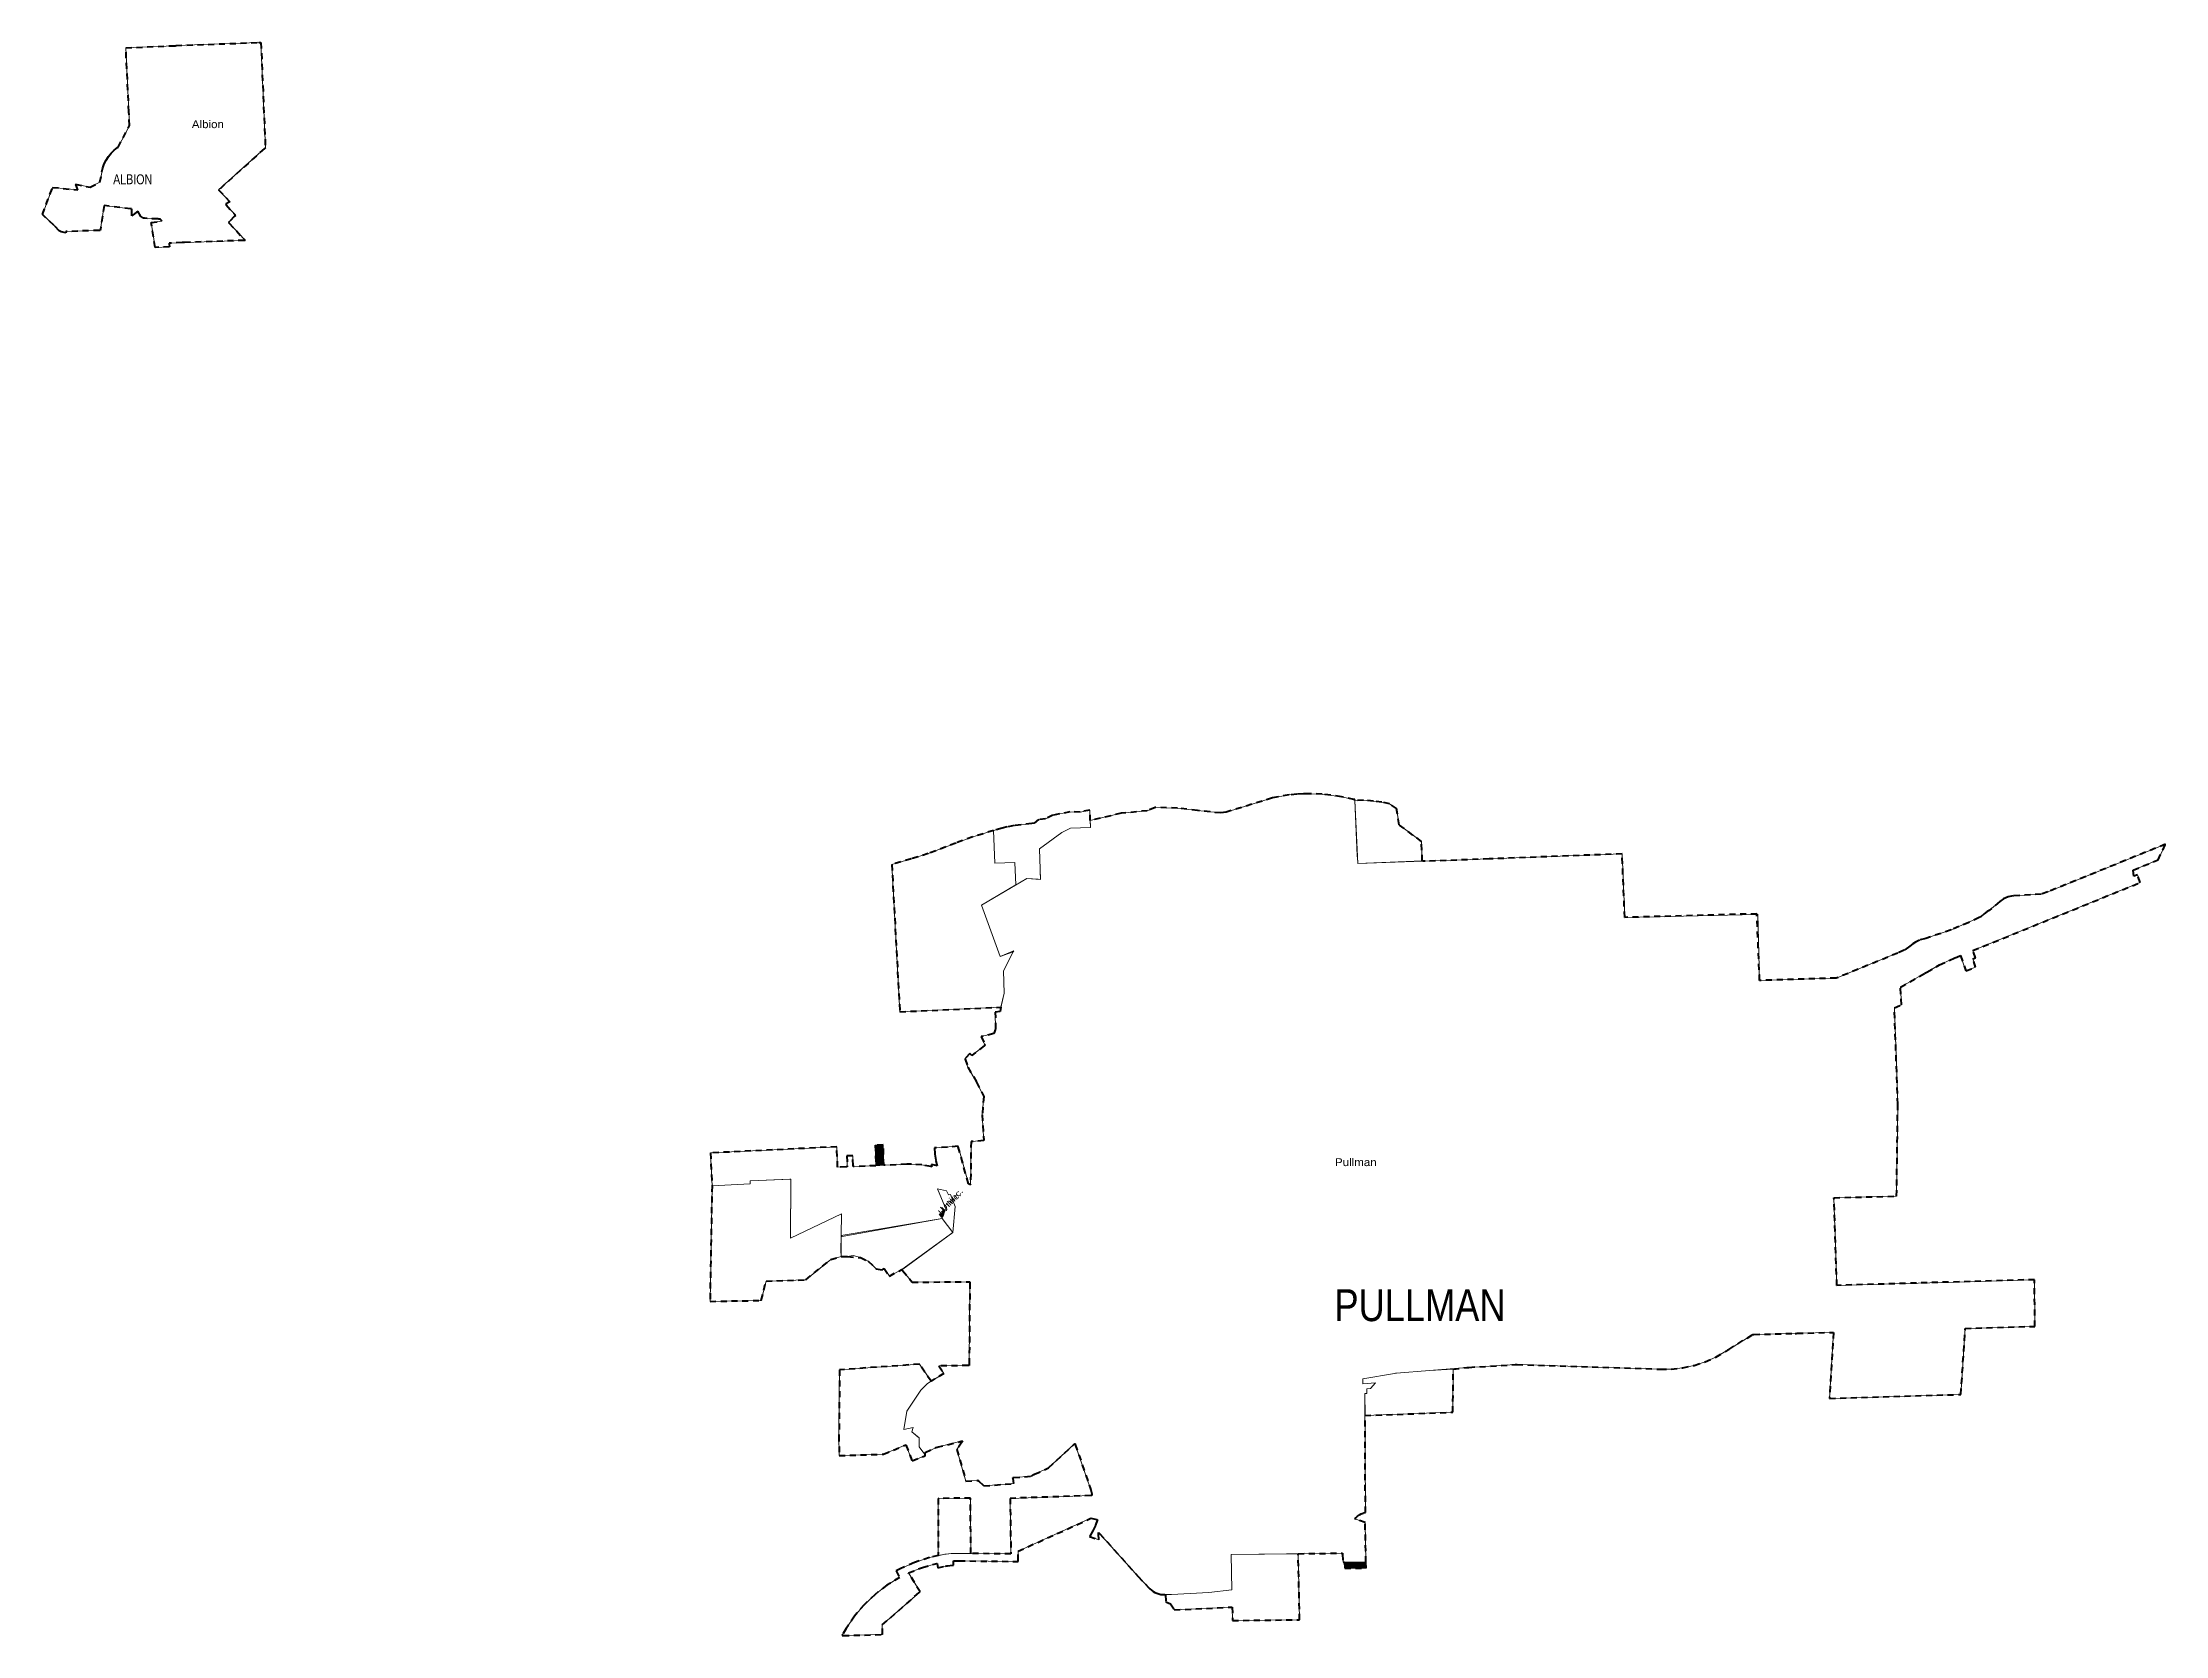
# Model space of a CAD drawing. Header units: feet. Extents: x -903180 to 1023491, y -707744 to 564635.
# Drawn here: x 940067 to 982714, y -270080 to -238088 of the extents above; entities that cross this region are included whole.
import ezdxf

# ---------------------------------------------------------------- set-up
doc = ezdxf.new("R2010")
doc.units = ezdxf.units.FT
doc.header["$LTSCALE"] = 80
doc.linetypes.add('SHORT_DASHED', pattern=[2.7, 1.5, -1.2])
doc.layers.add('13', color=7, linetype='SHORT_DASHED', lineweight=40)
doc.layers.add('58', color=7, linetype='Continuous', lineweight=13)
doc.layers.add('14', color=7, linetype='Continuous')
doc.layers.add('36', color=7, linetype='Continuous')

msp = doc.modelspace()

# ---------------------------------------------------------------- texts
at = {"layer": '14'}
for s, height, width, p in [('ALBION', 200, 0.8, (941486.88, -240935.22)), ('PULLMAN', 640, 0.85, (966019.13, -263765.57))]:
    msp.add_text(s, height=height, dxfattribs=dict(at, width=width)).set_placement(p)
at = {"layer": '36', "width": 1.1}
for s, p in [('Albion', (943067.03, -239808.02)), ('Pullman', (966030.67, -260652.55))]:
    msp.add_text(s, height=157.5, dxfattribs=at).set_placement(p)
at = {"layer": '36', "width": 1.35}
for p in [(958122.13, -261641.84), (958161.33, -261573.67)]:
    msp.add_text('Uninc.', height=113, rotation=45, dxfattribs=at).set_placement(p)

# ---------------------------------------------------------------- hatches: boundary and pattern name
at = {"layer": '58'}
for points in [[(956806.12, -260644.21), (956795.34, -260231.18), (956956.22, -260224.54), (956966.95, -260635.75)], [(966650.07, -268604.18), (966654.09, -268725.01), (966226.01, -268729.97), (966221.97, -268608.52)]]:
    msp.add_hatch(color=256, dxfattribs=at).paths.add_polyline_path(points)

# ---------------------------------------------------------------- linework, layer by layer
at = {"layer": '13'}
for p, q in [((978519.25, -256455.52), (978593.28, -256426.39)), ((956350.58, -260642.19), (956344.81, -260443.93)), ((958617.17, -266980.86), (958839.21, -266963.85))]:
    msp.add_line(p, q, dxfattribs=at)
for points in [[(942614.28, -242116.34), (942615.12, -242136.36), (942617.52, -242193.17), (942330.01, -242203.37), (942252.52, -241702.43), (942461.42, -241677.35), (942460.43, -241663.96), (942456.6, -241658.44), (942452.22, -241653.36), (942447.33, -241648.75), (942441.99, -241644.69), (942436.25, -241641.2), (942430.18, -241638.33), (942423.84, -241636.11), (942423.31, -241635.99), (942403.46, -241633.61), (942383.31, -241632.57), (942116.56, -241618.82), (942112.42, -241618.9), (942104.32, -241618.42), (942096.31, -241617.1), (942088.48, -241614.95), (942080.92, -241611.99), (942073.7, -241608.26), (942066.92, -241603.8), (942060.65, -241598.64), (942054.94, -241592.87), (942049.87, -241586.52), (942045.49, -241579.69), (941985.5, -241476.18), (941884.35, -241555.85), (941864.51, -241571.48), (941863.49, -241547.74), (941859.15, -241447.47), (941858.29, -241427.55), (941837.61, -241425.21), (941303.66, -241364.84), (941232.14, -241839.29), (941228.95, -241860.44), (941209.12, -241861.14), (940535.17, -241885.01), (940535.92, -241910), (940442.01, -241887.58), (940405.44, -241868.4), (940293.17, -241755.61), (940066.69, -241543.13), (940269.83, -240996.76), (940780.19, -241049.91), (940733.39, -240933.2), (941027.82, -240996.29), (941221.3, -240895.34), (941278.23, -240603.41), (941309.33, -240524.26), (941348.53, -240448.81), (941395.4, -240377.86), (941449.43, -240312.2), (941510.03, -240252.55), (941576.54, -240199.56), (941587.26, -240192.03), (941816.28, -239757.4), (941804.22, -239478.49), (941740.79, -238195.03), (942709.52, -238153.07), (942729.52, -238152.2), (942749.52, -238149.03), (944413.19, -238089.13), (944455.96, -238087.55), (944544.08, -240200.37), (944524.04, -240218.3), (943606, -241049.05), (943817.42, -241272.05), (943830.77, -241286.14), (943801, -241304.15), (943760, -241328.95), (943747.85, -241336.3), (943760, -241350.22), (943929.05, -241544.05), (943942.95, -241559.99), (943919.55, -241584.05), (943816.45, -241690.05), (943805.21, -241701.6), (943817, -241714.39), (944122.57, -242046.05), (944136.94, -242061.65), (944121, -242062.22), (942913.92, -242105.68), (942893.92, -242106.4), (942873.92, -242106.87), (942634.28, -242115.61)], [(958083.92, -261618.3), (958156.37, -261615.99), (958132.34, -261679.77)], [(958140.38, -261555.41), (958182.87, -261550.75), (958159.81, -261607.65)]]:
    msp.add_lwpolyline(points, close=True, dxfattribs=at)
for points in [[(975455.45, -256896.24), (974560.7, -256924.99), (974504.67, -255587.21), (971849.96, -255658.32), (971796.77, -254382.16), (969125.4, -254483.59), (967839.09, -254531.36), (967819.09, -254532.1), (967799.09, -254529.61), (967784.63, -254522.15), (967768.35, -254133.65), (967318.15, -253797.06), (967264.24, -253474.43), (967127.72, -253376.6), (966973.99, -253345.87), (966800.64, -253323.26), (966604.67, -253300.65), (966431.21, -253313.35), (966430.36, -253293.42), (966410.03, -253288.95), (966159.99, -253233.9), (965774.45, -253184.63), (965522.09, -253174.73), (965399.69, -253176.24), (965266.91, -253182.73), (965108.79, -253198.84), (964772, -253259.05), (963847.52, -253544.02), (963842.69, -253543.04), (963738.08, -253560.56), (963270.5, -253511.93), (962864.75, -253461.19), (962416.72, -253448.51), (962260.34, -253516.16), (961736.23, -253566.89), (961114.92, -253714.88), (961106.01, -253502.5), (960908.76, -253541.43), (960705.47, -253538.53), (960359.5, -253606.81), (960217.3, -253677.98), (960073.2, -253694.18), (959987.1, -253767.46), (959939.67, -253775.07), (959582.56, -253815.22), (959443.24, -253840.95), (959341.84, -253864.67), (959172.24, -253915.24), (959171.64, -253915.59), (958753.01, -254039.62), (958414.86, -254165.61), (957860.89, -254376.58), (957516.78, -254482.52), (957128.47, -254595.86), (957287.97, -257554.05), (959318.89, -257461.86), (959304.14, -257547.62), (959207.16, -257558.35), (959210.06, -257905.32), (959175.92, -257992.3), (958924.01, -258052.24), (958992.71, -258205.11), (959001.69, -258225.09), (958981.66, -258240.62), (958734.71, -258432.17), (958693.2, -258390.21), (958593.76, -258501.1), (958601.18, -258505.13), (958657.28, -258667.46), (958830.48, -258965.01), (958975.11, -259253.89), (958944.65, -259621.73), (958971.45, -260051.21), (958976.42, -260139.63), (958719.41, -260160.84), (958709.31, -261029.76), (958666.5, -261007.16), (958459.03, -260254.79), (957985.76, -260287.33), (957992, -260413.49), (958011.39, -260538.31), (958034.36, -260627.13), (958039.51, -260647.04), (958019.53, -260641.94), (957924.73, -260617.71), (957926.98, -260646.14), (957928.54, -260665.71), (957908.57, -260662.19), (957728, -260630.38), (957523.72, -260616.12), (957428.61, -260616.79), (956966.95, -260635.75), (956956.22, -260224.54), (956795.34, -260231.18)], [(978593.28, -256426.39), (978704.77, -256734.05), (978898.69, -256659.47), (978843.13, -256492.03), (978895.71, -256470.03), (978844.72, -256323.19), (982206.95, -254957.7), (982148.15, -254801.09), (982079.72, -254828.78), (982065.88, -254708.01), (982562.98, -254502.53), (982713.69, -254187.6), (980349.63, -255145.49), (980217.36, -255191.46), (979649.98, -255227.4), (979550.01, -255246.59), (979459.42, -255285.65), (979384.28, -255338.9), (979167.96, -255521.7), (979132.18, -255542.16), (979072.31, -255587.47), (979001.7, -255644.71), (978969.91, -255661.53), (978762.02, -255759.27), (978405.46, -255910.6), (977900.96, -256078.7), (977774.08, -256113.73), (977689.01, -256152.29), (977639.21, -256190.65), (977577.68, -256238.28), (977464.42, -256318.6), (977336.18, -256373.92), (976098.4, -256878.31), (975455.45, -256896.24)], [(959666.97, -268571.54), (959664.4, -268386.46), (961128.8, -267725.83), (961261.35, -267751.98), (961220.4, -267868.34), (961167.51, -267979.78), (961103.26, -268085.08), (961098.15, -268092.47), (961284.61, -268155.78), (961282.7, -268030.83), (961282.38, -268010.37), (961300.74, -268030.83), (962073.41, -268892.11), (962285.19, -269112.92), (962313.22, -269143.49), (962344.29, -269170.96), (962378.07, -269195.04), (962414.17, -269215.45), (962452.21, -269231.98), (962491.77, -269244.44), (962532.42, -269252.7), (962573.7, -269256.66), (962606.99, -269256.71), (962627.33, -269263.17), (962634.61, -269400.62), (962727.32, -269441.86), (962803.19, -269564.85), (963966.03, -269509.31), (963970.85, -269777.54), (965319.87, -269763.27), (965290.31, -268436.33), (966158.24, -268425.59), (966178.28, -268425.36), (966179.93, -268444.94), (966193.63, -268607.49), (966221.97, -268608.52), (966226.01, -268729.97), (966654.09, -268725.01), (966650.07, -268604.18), (966636.99, -267807.35), (966445.74, -267744.5), (966426.04, -267738.03), (966444.61, -267717.93), (966454.15, -267707.61), (966485.49, -267680.11), (966519.54, -267656.05), (966555.92, -267635.67), (966594.23, -267619.2), (966606.08, -267615.04), (966641.22, -267608.16), (966633.28, -265662.07), (968398.55, -265596.01), (968404.48, -264727.66), (968680.75, -264697.25), (968701.03, -264695.6), (968720.75, -264694.39), (969646.52, -264637.89), (969669.86, -264636.47), (969686.52, -264637), (972532.27, -264728.77), (972551.86, -264729.4), (972572.27, -264729.38), (972785.31, -264729.2), (973017.05, -264704.65), (973244.96, -264656.01), (973466.53, -264583.81), (973679.35, -264488.84), (973881.07, -264372.16), (973900.59, -264359.14), (973921.29, -264345.32), (973940.59, -264333.32), (974401.32, -264046.66), (974422.52, -264033.47), (974441.32, -264033), (975274.13, -264012.07), (975294.13, -264011.05), (975314.13, -264010.57), (976043.21, -263992.89), (975960.93, -265316.35), (978603.92, -265238.58), (978688.07, -263912.97), (980087.1, -263870.47), (980083.13, -262933.61), (976111.88, -263047.7), (976053.91, -261287.12), (977311.75, -261256.98), (977335.6, -259411.03), (977267.55, -257473.17), (977410.75, -257413.51), (977390.34, -257060.8), (977880.97, -256780.37), (977916.95, -256759.81), (977920.97, -256757.48), (978173.43, -256611.44), (978479.25, -256472.57)], [(978479.25, -256472.57), (978500.8, -256462.78), (978519.25, -256455.52)], [(956344.81, -260443.93), (956224.91, -260449.08), (956230.69, -260647.32), (956231.27, -260667.29), (956211.27, -260668.13), (956038.35, -260675.43), (956023.4, -260264.89), (953484.72, -260388.01), (953516.47, -261046.58), (953475.82, -263369.41), (954505.65, -263350.56), (954602.21, -262964.19), (955400.35, -262935.06), (955901.04, -262530.2), (956107.79, -262467.74), (956235.42, -262468.38), (956499.87, -262490.02), (956653.68, -262560.03), (956815.05, -262718.1), (956933.8, -262735.92), (956975.49, -262711.72), (957078.8, -262862.26)], [(956795.34, -260231.18), (956806.12, -260644.21), (956371.16, -260661.39), (956351.16, -260662.23), (956350.58, -260642.19)], [(957078.8, -262862.26), (957326.13, -262730.51), (957342.93, -262750.5), (957538.34, -262982.98), (958673.83, -262975.78), (958695.01, -262975.64), (958694.87, -262995.65), (958683.05, -264638.57), (958682.91, -264658.57), (958662.91, -264658.73), (958069.39, -264663.4), (958175.42, -264819.05), (957915.46, -264969.8), (957682.53, -264630.94), (956080.29, -264743.58), (956065.99, -266064.42), (956068.14, -266466.34), (956960.99, -266437.08), (957409.44, -266252.61), (957534.63, -266568.75), (957800.48, -266471.43), (957801.13, -266402.35), (957998.85, -266314.02), (958018.82, -266305.1), (958038.85, -266300.07), (958519.12, -266179.51), (958547.25, -266172.45), (958532.3, -266194.49), (958432.76, -266341.18), (958617.17, -266980.86)], [(958839.21, -266963.85), (958860.41, -266962.23), (958879.21, -266980.2), (958977.03, -267073.72), (959579.25, -267027.56), (959562.98, -266927.62), (959559.9, -266908.66), (959579.73, -266907.14), (959933.99, -266880.01), (959955.82, -266864.6), (959983.93, -266844.76), (959995.82, -266840.11), (960277.93, -266708.87), (960786.45, -266241.92), (960806.72, -266223.3), (960813.67, -266243.55), (961111.45, -267112.46), (961118.58, -267133.27), (961123.08, -267152.46), (961142.98, -267237.27), (961144.71, -267247.86), (961147.99, -267267.85), (961127.8, -267268.56), (959504.71, -267325.06), (959518.5, -268441), (958712.88, -268432.63), (958710.65, -267321.76), (958057.65, -267325.98), (958061.85, -268475.34), (957884.03, -268513.67), (957583.51, -268610.5), (957294.76, -268738.21), (957217.31, -268778.86), (957283.28, -268913.74), (957027.87, -269071.17), (956790.31, -269254.45), (956573.22, -269461.54), (956378.96, -269690.2), (956209.66, -269937.91), (956140.09, -270059.81), (956128.7, -270079.75), (956148.67, -270079.31), (956944.17, -270061.41), (956936.45, -269866.67), (957695.85, -269202.09), (957465.73, -268822.33), (957744.76, -268712.02), (958033.78, -268631.49), (958040.76, -268629.94), (958051.53, -268717.77), (958209.69, -268687.8), (958235.63, -268682.88), (958249.69, -268681.24), (958347.89, -268669.78), (958367.89, -268668.51), (958367.02, -268648.52), (958364.06, -268580.73), (958441.76, -268579.94), (958460.56, -268579.75), (958481.76, -268579.98), (959647.25, -268592.3), (959667.26, -268592.51), (959666.97, -268571.54)]]:
    msp.add_lwpolyline(points, dxfattribs=at)
at = {"layer": '58'}
for points in [[(942614.28, -242116.34), (942615.12, -242136.36), (942617.52, -242193.17), (942330.01, -242203.37), (942252.52, -241702.43), (942461.42, -241677.35), (942460.43, -241663.96), (942456.6, -241658.44), (942452.22, -241653.36), (942447.33, -241648.75), (942441.99, -241644.69), (942436.25, -241641.2), (942430.18, -241638.33), (942423.84, -241636.11), (942423.31, -241635.99), (942403.46, -241633.61), (942383.31, -241632.57), (942116.56, -241618.82), (942112.42, -241618.9), (942104.32, -241618.42), (942096.31, -241617.1), (942088.48, -241614.95), (942080.92, -241611.99), (942073.7, -241608.26), (942066.92, -241603.8), (942060.65, -241598.64), (942054.94, -241592.87), (942049.87, -241586.52), (942045.49, -241579.69), (941985.5, -241476.18), (941884.35, -241555.85), (941864.51, -241571.48), (941863.49, -241547.74), (941859.15, -241447.47), (941858.29, -241427.55), (941837.61, -241425.21), (941303.66, -241364.84), (941232.14, -241839.29), (941228.95, -241860.44), (941209.12, -241861.14), (940535.17, -241885.01), (940535.92, -241910), (940442.01, -241887.58), (940405.44, -241868.4), (940293.17, -241755.61), (940066.69, -241543.13), (940269.83, -240996.76), (940780.19, -241049.91), (940733.39, -240933.2), (941027.82, -240996.29), (941221.3, -240895.34), (941278.23, -240603.41), (941309.33, -240524.26), (941348.53, -240448.81), (941395.4, -240377.86), (941449.43, -240312.2), (941510.03, -240252.55), (941576.54, -240199.56), (941587.26, -240192.03), (941816.28, -239757.4), (941804.22, -239478.49), (941740.79, -238195.03), (942709.52, -238153.07), (942729.52, -238152.2), (942749.52, -238149.03), (944413.19, -238089.13), (944455.96, -238087.55), (944544.08, -240200.37), (944524.04, -240218.3), (943606, -241049.05), (943817.42, -241272.05), (943830.77, -241286.14), (943801, -241304.15), (943760, -241328.95), (943747.85, -241336.3), (943760, -241350.22), (943929.05, -241544.05), (943942.95, -241559.99), (943919.55, -241584.05), (943816.45, -241690.05), (943805.21, -241701.6), (943817, -241714.39), (944122.57, -242046.05), (944136.94, -242061.65), (944121, -242062.22), (942913.92, -242105.68), (942893.92, -242106.4), (942873.92, -242106.87), (942634.28, -242115.61)], [(967768.35, -254133.65), (967784.63, -254522.15), (966486.77, -254576.55), (966431.21, -253313.35), (966604.67, -253300.65), (966800.64, -253323.26), (966973.99, -253345.87), (967127.72, -253376.6), (967264.24, -253474.43), (967318.15, -253797.06)], [(959172.24, -253915.24), (959341.84, -253864.67), (959443.24, -253840.95), (959582.56, -253815.22), (959939.67, -253775.07), (959987.1, -253767.46), (960073.2, -253694.18), (960217.3, -253677.98), (960359.5, -253606.81), (960359.5, -253606.81), (960705.47, -253538.53), (960908.76, -253541.43), (961106.01, -253502.5), (961120.88, -253852.38), (960719.44, -253864.7), (960542.93, -253955.11), (960094.1, -254280.9), (960114.42, -254896.29), (960065.3, -254892.83), (959839.58, -254874.01), (959617.45, -255004.93), (959598.89, -254553.98), (959199.11, -254567.82)], [(957128.47, -254595.86), (957516.78, -254482.52), (957860.89, -254376.58), (958414.86, -254165.61), (958753.01, -254039.62), (959172.24, -253915.24), (959199.11, -254567.82), (959598.89, -254553.98), (959617.45, -255004.93), (958927.2, -255410.77), (959305.16, -256440.23), (959566.96, -256349.81), (959370.48, -256732.43), (959384.64, -257179.64), (959318.89, -257461.86), (957287.97, -257554.05)], [(956806.12, -260644.21), (956795.34, -260231.18), (956956.22, -260224.54), (956966.95, -260635.75)], [(954285.67, -261011.61), (954285.17, -260951.51), (955102.02, -260916.57), (955092.43, -262096.69), (956114.14, -261610.94), (956109.42, -262045.62), (956107.79, -262467.74), (955901.04, -262530.2), (955400.35, -262935.06), (954602.21, -262964.19), (954505.65, -263350.56), (953475.82, -263369.41), (953516.47, -261046.58)], [(958227.9, -261546.21), (958048.43, -261107.79), (958224.34, -261147.04), (958269.57, -261232.56), (958305.85, -261221.87), (958402.54, -261466.17), (958350.9, -261985.64), (958140.67, -261703.3), (958142.47, -261693.6), (958132.34, -261679.77), (958155.99, -261616.6), (958163.9, -261616.42), (958159.81, -261607.65), (958182.87, -261550.75)], [(956353.69, -262446.85), (956235.42, -262468.38), (956107.79, -262467.74), (956106.07, -262345.75), (956109.42, -262045.62), (958140.67, -261703.3), (958350.9, -261985.64), (957326.13, -262730.51), (957078.8, -262862.26), (956975.49, -262711.72), (956933.8, -262735.92), (956815.05, -262718.1), (956653.68, -262560.03), (956499.87, -262490.02)], [(957842.09, -265015.25), (957709.34, -265149.02), (957431.7, -265577.1), (957368.36, -265945.32), (957553.74, -265900.25), (957528.82, -265986.13), (957675.77, -266111.19), (957676.14, -266131.31), (957679.12, -266293.45), (957771.24, -266415.72), (957801.13, -266402.35), (957800.48, -266471.43), (957534.63, -266568.75), (957409.44, -266252.61), (956960.99, -266437.08), (956068.14, -266466.34), (956065.99, -266064.42), (956080.29, -264743.58), (957682.53, -264630.94), (957915.46, -264969.8)], [(968404.48, -264727.66), (968398.55, -265596.01), (966633.28, -265662.07), (966631.36, -265222.08), (966670.06, -265217.78), (966672.94, -265122.76), (966744.92, -265117), (966845.7, -265001.82), (966592.31, -265027.73), (966591.88, -264926.28), (967222.86, -264814.63), (967262.86, -264809.29), (967262.86, -264809.29), (967929.95, -264758.63), (967929.95, -264758.63)], [(958057.65, -267325.98), (958710.65, -267321.76), (958712.88, -268432.63), (958476.6, -268429.99), (958476.6, -268429.99), (958320.65, -268433.16), (958320.65, -268433.16), (958171.99, -268453.2), (958061.85, -268475.34)], [(962743.04, -269256.25), (963498.09, -269216.51), (963961.09, -269160.6), (963941.29, -268450.74), (965290.31, -268436.33), (965319.87, -269763.27), (963970.85, -269777.54), (963966.03, -269509.31), (962803.19, -269564.85), (962727.32, -269441.86), (962634.61, -269400.62), (962627.33, -269263.17), (962606.99, -269256.71)], [(966650.07, -268604.18), (966654.09, -268725.01), (966226.01, -268729.97), (966221.97, -268608.52)]]:
    msp.add_lwpolyline(points, close=True, dxfattribs=at)
for points in [[(971849.96, -255658.32), (971796.77, -254382.16), (969125.4, -254483.59), (967839.09, -254531.36), (967819.09, -254532.1), (967799.09, -254529.61), (966486.77, -254576.55), (966480.93, -254458.02), (966478.93, -254438.02), (966478.08, -254418.02), (966431.21, -253313.35), (966430.36, -253293.42), (966410.03, -253288.95), (966159.99, -253233.9), (965774.45, -253184.63), (965522.09, -253174.73), (965399.69, -253176.24), (965266.91, -253182.73), (965108.79, -253198.84), (964772, -253259.05), (963847.52, -253544.02), (963842.69, -253543.04), (963738.08, -253560.56), (963270.5, -253511.93), (962864.75, -253461.19), (962416.72, -253448.51), (962260.34, -253516.16), (961736.23, -253566.89), (961114.92, -253714.88), (961120.88, -253852.38), (960719.44, -253864.7), (960542.93, -253955.11), (960094.1, -254280.9), (960108.8, -254689.62), (960109.09, -254709.62), (960109.66, -254729.62), (960114.42, -254896.29), (959839.58, -254874.01), (958927.2, -255410.77), (959305.16, -256440.23), (959557.25, -256337.93), (959577.23, -256329.82), (959566.96, -256349.81), (959370.48, -256732.43), (959384.64, -257179.64), (959317.94, -257471.72), (959304.14, -257547.62), (959207.16, -257558.35), (959210.06, -257905.32), (959175.92, -257992.3), (958924.01, -258052.24), (958992.71, -258205.11), (959001.69, -258225.09), (958981.66, -258240.62), (958734.71, -258432.17), (958693.2, -258390.21), (958593.76, -258501.1), (958601.18, -258505.13), (958657.28, -258667.46), (958830.48, -258965.01), (958975.11, -259253.89), (958944.65, -259621.73), (958971.45, -260051.21), (958976.42, -260139.63), (958719.41, -260160.84), (958709.31, -261029.76), (958666.5, -261007.16), (958459.03, -260254.79), (957985.76, -260287.33), (957992, -260413.49), (958011.39, -260538.31), (958034.36, -260627.13), (958039.51, -260647.04), (958019.53, -260641.94), (957924.73, -260617.71), (957926.98, -260646.14), (957928.54, -260665.71), (957908.57, -260662.19), (957728, -260630.38), (957523.72, -260616.12), (957428.61, -260616.79), (956371.16, -260661.39), (956351.16, -260662.23), (956350.58, -260642.19), (956344.81, -260443.93), (956224.91, -260449.08), (956230.69, -260647.32), (956231.27, -260667.29), (956211.27, -260668.13), (956038.35, -260675.43), (956023.4, -260264.89), (953484.72, -260388.01), (953516.47, -261046.58), (954285.67, -261011.61), (954285.17, -260951.51), (955082.02, -260917.43), (955102.02, -260916.57), (955101.86, -260936.66), (955092.43, -262096.69), (956114.14, -261610.94), (956109.42, -262045.62)], [(966594.23, -267619.2), (966606.08, -267615.04), (966641.22, -267608.16), (966631.36, -265222.08), (966670.06, -265217.78), (966672.94, -265122.76), (966744.92, -265117), (966845.7, -265001.82), (966592.31, -265027.73), (966591.88, -264926.28), (967222.86, -264814.63), (967245.61, -264810.6), (967262.86, -264809.29), (967929.95, -264758.63), (968680.75, -264697.25), (968701.03, -264695.6), (968720.75, -264694.39), (969646.52, -264637.89), (969669.86, -264636.47), (969686.52, -264637), (972532.27, -264728.77), (972551.86, -264729.4), (972572.27, -264729.38), (972785.31, -264729.2), (973017.05, -264704.65), (973244.96, -264656.01), (973466.53, -264583.81), (973679.35, -264488.84), (973881.07, -264372.16), (973900.59, -264359.14), (973921.29, -264345.32), (973940.59, -264333.32), (974401.32, -264046.66), (974422.52, -264033.47), (974441.32, -264033), (975274.13, -264012.07), (975294.13, -264011.05), (975314.13, -264010.57), (976043.21, -263992.89), (975960.93, -265316.35), (978603.92, -265238.58), (978688.07, -263912.97), (980087.1, -263870.47), (980083.13, -262933.61), (976111.88, -263047.7), (976053.91, -261287.12), (977311.75, -261256.98), (977335.6, -259411.03), (977267.55, -257473.17), (977410.75, -257413.51), (977390.34, -257060.8), (977880.97, -256780.37), (977916.95, -256759.81), (977920.97, -256757.48), (978173.43, -256611.44), (978479.25, -256472.57), (978500.8, -256462.78), (978519.25, -256455.52), (978593.28, -256426.39), (978704.77, -256734.05), (978898.69, -256659.47), (978843.13, -256492.03), (978895.71, -256470.03), (978844.72, -256323.19), (982206.95, -254957.7), (982148.15, -254801.09), (982079.72, -254828.78), (982065.88, -254708.01), (982562.98, -254502.53), (982713.69, -254187.6), (980349.63, -255145.49), (980217.36, -255191.46), (979649.98, -255227.4), (979550.01, -255246.59), (979459.42, -255285.65), (979384.28, -255338.9), (979167.96, -255521.7), (979132.18, -255542.16), (979001.7, -255644.71), (978405.46, -255910.6), (977924.65, -256068.38), (977774.08, -256113.73), (977689.01, -256152.29), (977464.42, -256318.6), (976098.4, -256878.31), (975455.45, -256896.24), (974560.7, -256924.99), (974522.09, -255591.97), (974506.99, -255602.45), (971849.96, -255658.32)], [(956109.42, -262045.62), (956109.42, -262045.62), (956129.2, -262064.86), (958140.67, -261703.3), (958142.47, -261693.6), (958132.34, -261679.77), (958083.92, -261618.3), (958163.9, -261616.42), (958140.38, -261555.41), (958227.9, -261546.21), (958048.43, -261107.79), (958224.34, -261147.04), (958269.57, -261232.56), (958305.85, -261221.87), (958402.54, -261466.17), (958350.9, -261985.64), (957346.12, -262721.09), (957326.13, -262730.51), (957342.93, -262750.5), (957538.34, -262982.98), (958673.83, -262975.78), (958695.01, -262975.64), (958694.87, -262995.65), (958683.05, -264638.57), (958682.91, -264658.57), (958662.91, -264658.73), (958069.39, -264663.4), (958175.42, -264819.05), (957861.93, -265003.57), (957842.09, -265015.25), (957822.08, -265035.41), (957709.34, -265149.02), (957431.7, -265577.1), (957368.36, -265945.32), (957553.74, -265900.25), (957528.82, -265986.13), (957655.77, -266094.17), (957675.77, -266111.19), (957676.14, -266131.31), (957679.12, -266293.45), (957771.24, -266415.72), (957998.85, -266314.02), (958018.82, -266305.1), (958038.85, -266300.07), (958519.12, -266179.51), (958547.25, -266172.45), (958532.3, -266194.49), (958432.76, -266341.18), (958617.17, -266980.86), (958839.21, -266963.85), (958860.41, -266962.23), (958879.21, -266980.2), (958977.03, -267073.72), (959579.25, -267027.56), (959562.98, -266927.62), (959559.9, -266908.66), (959579.73, -266907.14)], [(959579.73, -266907.14), (959933.99, -266880.01), (959955.82, -266864.6), (959983.93, -266844.76), (959995.82, -266840.11), (960277.93, -266708.87), (960786.45, -266241.92), (960806.72, -266223.3), (960813.67, -266243.55), (961111.45, -267112.46), (961118.58, -267133.27), (961123.08, -267152.46), (961142.98, -267237.27), (961144.71, -267247.86), (961147.99, -267267.85), (961127.8, -267268.56), (959504.71, -267325.06), (959518.5, -268441), (958476.6, -268429.99), (958464.06, -268429.86), (958436.6, -268430.49), (958320.65, -268433.16), (958211.99, -268446.49), (958192.66, -268448.86), (958171.99, -268453.2), (957884.03, -268513.67), (957583.51, -268610.5), (957294.76, -268738.21), (957217.31, -268778.86), (957283.28, -268913.74), (957027.87, -269071.17), (956790.31, -269254.45), (956573.22, -269461.54), (956378.96, -269690.2), (956209.66, -269937.91), (956140.09, -270059.81), (956128.7, -270079.75), (956148.67, -270079.31), (956944.17, -270061.41), (956936.45, -269866.67), (957695.85, -269202.09), (957465.73, -268822.33), (957744.76, -268712.02), (958033.78, -268631.49), (958040.76, -268629.94), (958051.53, -268717.77), (958209.69, -268687.8), (958235.63, -268682.88), (958249.69, -268681.24), (958347.89, -268669.78), (958367.89, -268668.51), (958367.02, -268648.52), (958364.06, -268580.73), (958441.76, -268579.94), (958460.56, -268579.75), (958481.76, -268579.98), (959647.25, -268592.3), (959667.26, -268592.51), (959666.97, -268571.54), (959664.4, -268386.46), (961128.8, -267725.83), (961261.35, -267751.98), (961220.4, -267868.34), (961167.51, -267979.78), (961103.26, -268085.08), (961098.15, -268092.47), (961284.61, -268155.78), (961282.7, -268030.83), (961282.38, -268010.37), (961300.74, -268030.83), (962073.41, -268892.11), (962285.19, -269112.92), (962313.22, -269143.49), (962344.29, -269170.96), (962378.07, -269195.04), (962414.17, -269215.45), (962452.21, -269231.98), (962491.77, -269244.44), (962532.42, -269252.7), (962573.7, -269256.66), (962606.99, -269256.71), (962703.04, -269257.45), (962718.12, -269257.56), (962743.04, -269256.25), (963498.09, -269216.51), (963961.09, -269160.6), (963941.29, -268450.74), (966158.24, -268425.59), (966178.28, -268425.36), (966179.93, -268444.94), (966193.63, -268607.49), (966650.07, -268604.18), (966636.99, -267807.35), (966445.74, -267744.5), (966426.04, -267738.03), (966444.61, -267717.93), (966454.15, -267707.61), (966485.49, -267680.11), (966519.54, -267656.05), (966555.92, -267635.67), (966594.23, -267619.2)]]:
    msp.add_lwpolyline(points, dxfattribs=at)

msp.set_redraw_order([(e.dxf.handle, doc.entitydb.next_handle()) for e in msp.query("TEXT MTEXT ATTDEF DIMENSION ARC_DIMENSION")])  # texts and dimensions are drawn at this point

doc.saveas('drawing.dxf')
